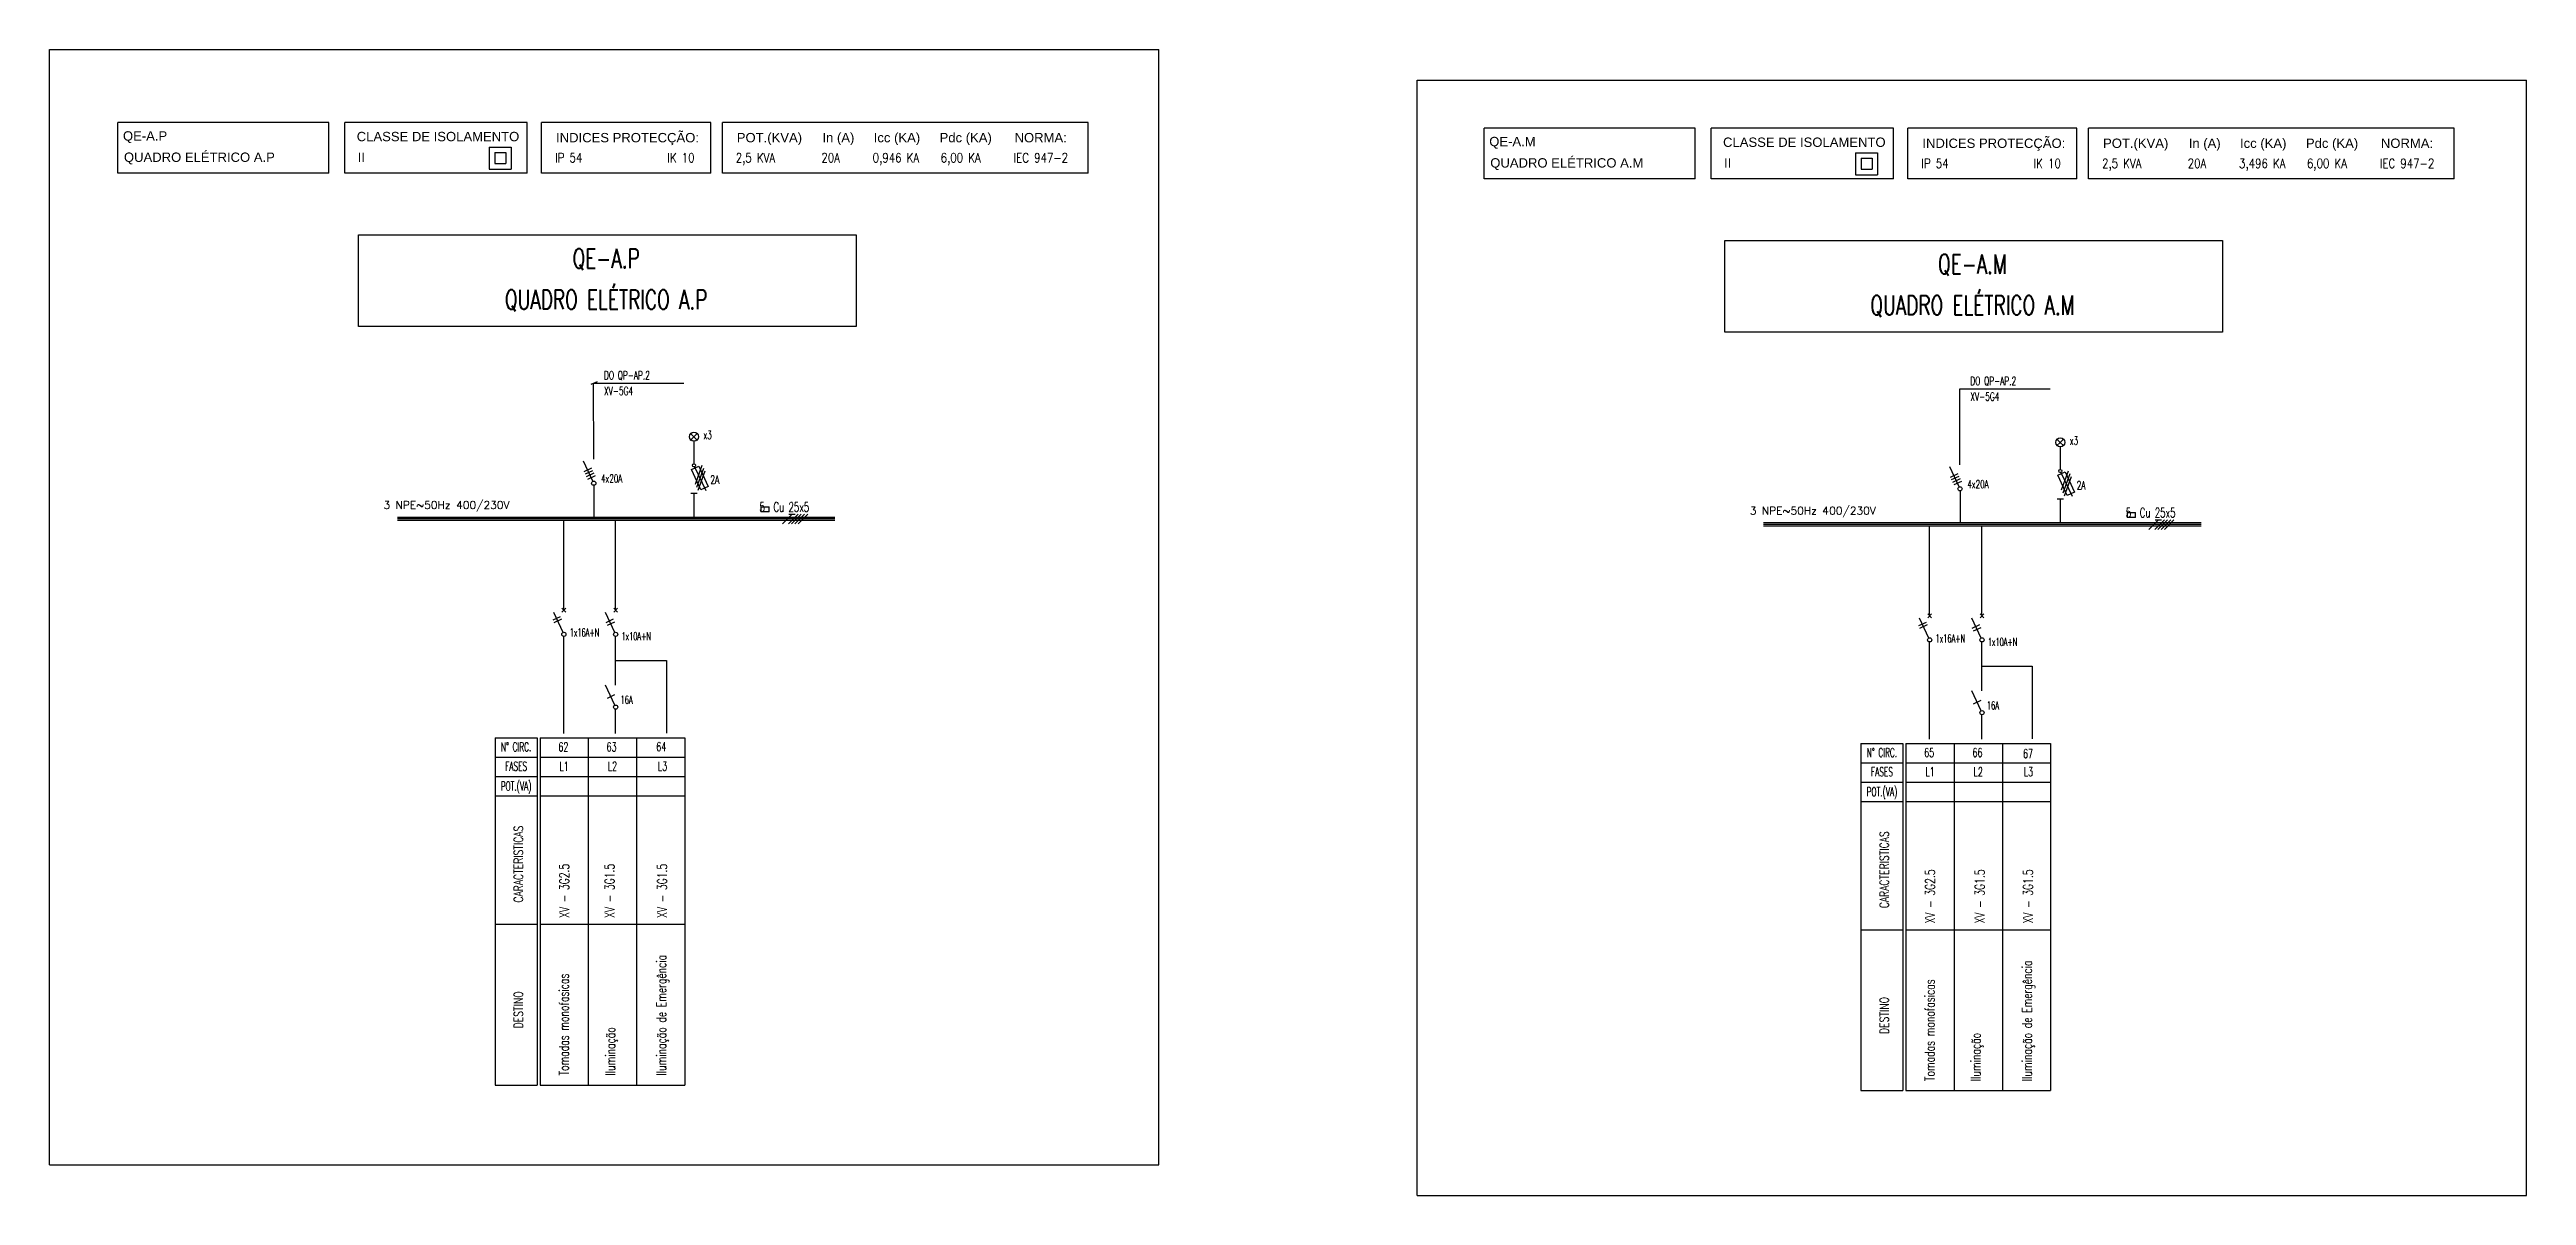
# Model space of a CAD drawing. Header units: millimetres. Extents: x -35961 to -35580, y 154458 to 154764.
# Drawn here: x -35761.7 to -35709.2, y 154486.9 to 154511.1 of the extents above; entities that cross this region are included whole.
import ezdxf
from ezdxf.enums import TextEntityAlignment as Align

# ---------------------------------------------------------------- set-up
doc = ezdxf.new("R2010")
doc.units = ezdxf.units.MM
doc.header["$MEASUREMENT"] = 0
doc.layers.add('ELÉCTRICO', color=255, linetype='Continuous')
doc.layers.add('SIMBOLOGIA', color=255, linetype='Continuous')
doc.styles.add('ARIAL', font='arial.ttf')
doc.styles.add('ROMANS', font='romans')
doc.styles.add('SIMPLEX', font='SIMPLEX')

msp = doc.modelspace()

# ---------------------------------------------------------------- texts
at = {"layer": 'SIMBOLOGIA', "style": 'ARIAL'}
for s, p in [('QE-A.P', (-35760.153, 154509.195)), ('QUADRO ELÉTRICO A.P', (-35760.132, 154508.744)), ('CLASSE DE ISOLAMENTO', (-35755.201, 154509.182)), ('II', (-35755.18, 154508.744)), ('INDICES PROTECÇÃO:', (-35750.979, 154509.159)), ('POT.(KVA)', (-35747.151, 154509.159)), ('In (A)', (-35745.337, 154509.159)), ('Icc (KA)', (-35744.25, 154509.159)), ('Pdc (KA)', (-35742.855, 154509.159)), ('NORMA:', (-35741.267, 154509.159)), ('QE-A.M', (-35731.213, 154509.076)), ('CLASSE DE ISOLAMENTO', (-35726.26, 154509.062)), ('INDICES PROTECÇÃO:', (-35722.038, 154509.04)), ('POT.(KVA)', (-35718.211, 154509.04)), ('In (A)', (-35716.396, 154509.04)), ('Icc (KA)', (-35715.31, 154509.04)), ('Pdc (KA)', (-35713.914, 154509.04)), ('NORMA:', (-35712.326, 154509.04)), ('QUADRO ELÉTRICO A.M', (-35731.191, 154508.624)), ('II', (-35726.239, 154508.624))]:
    msp.add_text(s, height=0.198, dxfattribs=at).set_placement(p)
at = {"layer": 'SIMBOLOGIA', "color": 7, "style": 'ROMANS', "width": 0.8}
for s, p in [('IP 54', (-35751, 154508.733)), ('IK 10', (-35748.622, 154508.733)), ('2,5 KVA', (-35747.173, 154508.733)), ('20A', (-35745.359, 154508.733)), ('0,946 KA', (-35744.272, 154508.733)), ('6,00 KA', (-35742.832, 154508.733)), ('IEC 947-2', (-35741.288, 154508.733)), ('IP 54', (-35722.06, 154508.614)), ('IK 10', (-35719.681, 154508.614)), ('2,5 KVA', (-35718.232, 154508.614)), ('20A', (-35716.418, 154508.614)), ('3,496 KA', (-35715.331, 154508.614)), ('6,00 KA', (-35713.892, 154508.614)), ('IEC 947-2', (-35712.348, 154508.614))]:
    msp.add_text(s, height=0.198, dxfattribs=at).set_placement(p)
at = {"layer": 'SIMBOLOGIA', "style": 'SIMPLEX', "width": 0.7}
for s, height, p in [('QE-A.P', 0.4085, (-35749.919, 154506.495)), ('QE-A.M', 0.4085, (-35720.978, 154506.376)), ('QUADRO ELÉTRICO A.P', 0.40846, (-35749.919, 154505.624)), ('QUADRO ELÉTRICO A.M', 0.40846, (-35720.978, 154505.504))]:
    msp.add_text(s, height=height, dxfattribs=at).set_placement(p, align=Align.CENTER)
at = {"layer": 'SIMBOLOGIA', "style": 'SIMPLEX', "width": 0.65}
for s, height, p in [('DO QP-AP.2', 0.177, (-35749.963, 154504.136)), ('DO QP-AP.2', 0.177, (-35721.022, 154504.016)), ('XV-5G4', 0.177, (-35749.963, 154503.805)), ('XV-5G4', 0.177, (-35721.022, 154503.686)), ('x3', 0.177, (-35747.86, 154502.871)), ('x3', 0.177, (-35718.919, 154502.752)), ('4x20A', 0.1702, (-35750.026, 154501.952)), ('2A', 0.177, (-35747.71, 154501.926)), ('4x20A', 0.1702, (-35721.085, 154501.833)), ('2A', 0.177, (-35718.769, 154501.807))]:
    msp.add_text(s, height=height, dxfattribs=at).set_placement(p)
at = {"layer": 'SIMBOLOGIA', "color": 7, "style": 'ROMANS'}
for p in [(-35754.633, 154501.394), (-35725.692, 154501.274)]:
    msp.add_text('3 NPE~50Hz 400/230V', height=0.165, dxfattribs=at).set_placement(p)
at = {"layer": 'SIMBOLOGIA', "style": 'SIMPLEX', "width": 0.65}
for p in [(-35745.617, 154501.333), (-35716.677, 154501.213)]:
    msp.add_text('5  Cu 25x5', height=0.2042, dxfattribs=at).set_placement(p, align=Align.RIGHT)
at = {"layer": 'SIMBOLOGIA', "style": 'SIMPLEX', "width": 0.6}
for s, p in [('1x16A+N', (-35750.689, 154498.862)), ('1x10A+N', (-35749.593, 154498.781)), ('1x16A+N', (-35721.758, 154498.735)), ('1x10A+N', (-35720.652, 154498.662)), ('16A', (-35749.611, 154497.436)), ('16A', (-35720.67, 154497.316))]:
    msp.add_text(s, height=0.1702, dxfattribs=at).set_placement(p, align=Align.TOP_LEFT)
at = {"layer": 'SIMBOLOGIA', "style": 'SIMPLEX'}
for s, width, p in [('N%%D CIRC.', 0.6, (-35751.825, 154496.353)), ('62', 0.65, (-35750.824, 154496.353)), ('63', 0.65, (-35749.803, 154496.353)), ('64', 0.65, (-35748.75, 154496.358)), ('N%%D CIRC.', 0.6, (-35722.894, 154496.234)), ('65', 0.65, (-35721.893, 154496.234)), ('66', 0.65, (-35720.872, 154496.234)), ('FASES', 0.6, (-35751.825, 154495.944)), ('L1', 0.65, (-35750.807, 154495.944)), ('L2', 0.65, (-35749.786, 154495.944)), ('L3', 0.65, (-35748.722, 154495.944)), ('FASES', 0.6, (-35722.894, 154495.825)), ('L1', 0.65, (-35721.876, 154495.825)), ('L2', 0.65, (-35720.855, 154495.825)), ('67', 0.65, (-35719.8, 154496.212)), ('L3', 0.65, (-35719.792, 154495.825)), ('POT.(VA)', 0.6, (-35751.825, 154495.508)), ('POT.(VA)', 0.6, (-35722.894, 154495.389))]:
    msp.add_text(s, height=0.1905, dxfattribs=dict(at, width=width)).set_placement(p, align=Align.MIDDLE)
at = {"layer": 'SIMBOLOGIA', "style": 'SIMPLEX', "width": 0.75}
for s, height, p in [('CARACTERISTICAS', 0.19049, (-35751.776, 154493.87)), ('CARACTERISTICAS', 0.19049, (-35722.846, 154493.751)), ('DESTINO', 0.1905, (-35751.776, 154490.783)), ('DESTINO', 0.1905, (-35722.846, 154490.664))]:
    msp.add_text(s, height=height, rotation=90, dxfattribs=at).set_placement(p, align=Align.MIDDLE)
at = {"layer": 'SIMBOLOGIA', "style": 'SIMPLEX', "width": 0.7}
for s, height, p in [('XV - 3G2.5', 0.2042, (-35750.704, 154492.731)), ('XV - 3G1.5', 0.2042, (-35749.743, 154492.731)), ('XV - 3G1.5', 0.2042, (-35748.63, 154492.731)), ('XV - 3G2.5', 0.2042, (-35721.774, 154492.612)), ('XV - 3G1.5', 0.2042, (-35720.722, 154492.612)), ('XV - 3G1.5', 0.2042, (-35719.699, 154492.612)), ('Iluminação de Emergência', 0.20423, (-35748.648, 154489.392)), ('Iluminação de Emergência', 0.20423, (-35719.717, 154489.273)), ('Tomadas monofasicas', 0.20423, (-35750.712, 154489.392)), ('Tomadas monofasicas', 0.20423, (-35721.781, 154489.273)), ('Iluminação', 0.2042, (-35749.728, 154489.392)), ('Iluminação', 0.2042, (-35720.805, 154489.273))]:
    msp.add_text(s, height=height, rotation=90, dxfattribs=at).set_placement(p)

# ---------------------------------------------------------------- linework, layer by layer
at = {"layer": 'ELÉCTRICO', "linetype": 'Continuous', "ltscale": 0.03}
for p, q in [((-35761.708, 154511.124), (-35738.211, 154511.124)), ((-35732.74, 154510.475), (-35709.243, 154510.475)), ((-35761.708, 154487.501), (-35738.211, 154487.501)), ((-35732.74, 154486.852), (-35709.243, 154486.852))]:
    msp.add_line(p, q, dxfattribs=at)
at = {"layer": 'SIMBOLOGIA', "linetype": 'Continuous', "ltscale": 0.03}
for p, q in [((-35761.708, 154487.501), (-35761.708, 154511.124)), ((-35738.211, 154487.501), (-35738.211, 154511.124)), ((-35732.74, 154486.852), (-35732.74, 154510.475)), ((-35709.243, 154486.852), (-35709.243, 154510.475)), ((-35749.717, 154497.659), (-35749.717, 154498.694)), ((-35720.776, 154497.54), (-35720.776, 154498.575)), ((-35749.717, 154498.185), (-35748.642, 154498.185)), ((-35748.642, 154498.185), (-35748.642, 154496.646)), ((-35720.776, 154498.066), (-35719.711, 154498.066)), ((-35719.711, 154498.066), (-35719.711, 154496.527))]:
    msp.add_line(p, q, dxfattribs=at)
at = {"layer": 'SIMBOLOGIA', "color": 8}
for p, q in [((-35760.263, 154508.505), (-35760.263, 154509.576)), ((-35755.791, 154509.576), (-35760.263, 154509.576)), ((-35755.791, 154508.505), (-35755.791, 154509.576)), ((-35755.45, 154508.505), (-35755.45, 154509.576)), ((-35751.594, 154509.576), (-35755.45, 154509.576)), ((-35751.594, 154508.505), (-35751.594, 154509.576)), ((-35751.284, 154508.505), (-35751.284, 154509.576)), ((-35747.704, 154509.576), (-35751.284, 154509.576)), ((-35747.704, 154508.505), (-35747.704, 154509.576)), ((-35747.456, 154508.505), (-35747.456, 154509.576)), ((-35739.711, 154509.576), (-35747.456, 154509.576)), ((-35739.711, 154508.505), (-35739.711, 154509.576)), ((-35731.323, 154508.386), (-35731.323, 154509.457)), ((-35726.851, 154509.457), (-35731.323, 154509.457)), ((-35726.851, 154508.386), (-35726.851, 154509.457)), ((-35726.509, 154508.386), (-35726.509, 154509.457)), ((-35722.653, 154509.457), (-35726.509, 154509.457)), ((-35722.653, 154508.386), (-35722.653, 154509.457)), ((-35722.343, 154508.386), (-35722.343, 154509.457)), ((-35718.764, 154509.457), (-35722.343, 154509.457)), ((-35718.764, 154508.386), (-35718.764, 154509.457)), ((-35718.516, 154508.386), (-35718.516, 154509.457)), ((-35710.771, 154509.457), (-35718.516, 154509.457)), ((-35710.771, 154508.386), (-35710.771, 154509.457)), ((-35755.791, 154508.505), (-35760.263, 154508.505)), ((-35751.594, 154508.505), (-35755.45, 154508.505)), ((-35747.704, 154508.505), (-35751.284, 154508.505)), ((-35739.711, 154508.505), (-35747.456, 154508.505)), ((-35726.851, 154508.386), (-35731.323, 154508.386)), ((-35722.653, 154508.386), (-35726.509, 154508.386)), ((-35718.764, 154508.386), (-35722.343, 154508.386)), ((-35710.771, 154508.386), (-35718.516, 154508.386))]:
    msp.add_line(p, q, dxfattribs=at)
at = {"layer": 'SIMBOLOGIA'}
for p, q in [((-35752.395, 154509.057), (-35751.928, 154509.057)), ((-35752.395, 154509.057), (-35752.395, 154508.59)), ((-35752.278, 154508.941), (-35752.278, 154508.707)), ((-35752.278, 154508.941), (-35752.044, 154508.941)), ((-35752.044, 154508.941), (-35752.044, 154508.707)), ((-35751.928, 154509.057), (-35751.928, 154508.59)), ((-35723.454, 154508.938), (-35722.987, 154508.938)), ((-35723.454, 154508.938), (-35723.454, 154508.471)), ((-35722.987, 154508.938), (-35722.987, 154508.471)), ((-35752.395, 154508.59), (-35751.928, 154508.59)), ((-35752.278, 154508.707), (-35752.044, 154508.707)), ((-35723.454, 154508.471), (-35722.987, 154508.471)), ((-35723.337, 154508.821), (-35723.337, 154508.588)), ((-35723.337, 154508.821), (-35723.104, 154508.821)), ((-35723.337, 154508.588), (-35723.104, 154508.588)), ((-35723.104, 154508.821), (-35723.104, 154508.588)), ((-35750.238, 154504.033), (-35750.103, 154504.094)), ((-35750.184, 154504.056), (-35748.274, 154504.056)), ((-35750.182, 154502.445), (-35750.184, 154504.056)), ((-35721.244, 154503.937), (-35719.334, 154503.937)), ((-35721.242, 154502.325), (-35721.244, 154503.937)), ((-35748.058, 154502.923), (-35748.135, 154503)), ((-35748.058, 154502.923), (-35748.135, 154502.846)), ((-35748.058, 154502.923), (-35747.981, 154503)), ((-35748.058, 154502.923), (-35747.981, 154502.846)), ((-35748.058, 154502.828), (-35748.058, 154502.352)), ((-35719.117, 154502.804), (-35719.194, 154502.881)), ((-35719.117, 154502.804), (-35719.194, 154502.727)), ((-35719.117, 154502.804), (-35719.04, 154502.881)), ((-35719.117, 154502.804), (-35719.04, 154502.727)), ((-35719.117, 154502.709), (-35719.117, 154502.232)), ((-35750.2, 154501.978), (-35750.4, 154502.407)), ((-35750.23, 154502.256), (-35750.392, 154502.181)), ((-35750.205, 154502.202), (-35750.366, 154502.127)), ((-35750.178, 154502.15), (-35750.34, 154502.074)), ((-35750.153, 154502.096), (-35750.315, 154502.02)), ((-35748.111, 154502.229), (-35747.957, 154502.301)), ((-35747.909, 154501.797), (-35748.111, 154502.229)), ((-35748.044, 154502.287), (-35747.808, 154501.781)), ((-35747.888, 154502.315), (-35748.036, 154501.908)), ((-35747.859, 154502.253), (-35748.007, 154501.846)), ((-35747.83, 154502.191), (-35747.978, 154501.784)), ((-35747.957, 154502.301), (-35747.755, 154501.869)), ((-35721.26, 154501.859), (-35721.46, 154502.288)), ((-35721.289, 154502.137), (-35721.451, 154502.061)), ((-35719.17, 154502.11), (-35719.016, 154502.182)), ((-35718.969, 154501.678), (-35719.17, 154502.11)), ((-35719.103, 154502.167), (-35718.867, 154501.662)), ((-35718.947, 154502.196), (-35719.095, 154501.789)), ((-35718.918, 154502.134), (-35719.066, 154501.726)), ((-35719.016, 154502.182), (-35718.814, 154501.75)), ((-35750.181, 154501.893), (-35750.181, 154501.215)), ((-35748.126, 154501.726), (-35747.99, 154501.726)), ((-35748.058, 154501.726), (-35748.058, 154501.215)), ((-35747.755, 154501.869), (-35747.909, 154501.797)), ((-35721.264, 154502.083), (-35721.426, 154502.007)), ((-35721.237, 154502.031), (-35721.399, 154501.955)), ((-35721.212, 154501.977), (-35721.374, 154501.901)), ((-35721.241, 154501.774), (-35721.241, 154501.096)), ((-35719.185, 154501.606), (-35719.049, 154501.606)), ((-35719.117, 154501.606), (-35719.117, 154501.096)), ((-35718.889, 154502.072), (-35719.038, 154501.665)), ((-35718.814, 154501.75), (-35718.969, 154501.678)), ((-35745.075, 154501.215), (-35754.341, 154501.215)), ((-35745.075, 154501.181), (-35754.341, 154501.181)), ((-35745.075, 154501.147), (-35754.341, 154501.147)), ((-35750.813, 154499.255), (-35750.813, 154501.147)), ((-35749.717, 154499.255), (-35749.717, 154501.147)), ((-35746.643, 154501.438), (-35746.466, 154501.438)), ((-35746.643, 154501.438), (-35746.643, 154501.333)), ((-35746.466, 154501.333), (-35746.643, 154501.333)), ((-35746.466, 154501.333), (-35746.466, 154501.438)), ((-35746.185, 154501.079), (-35745.98, 154501.283)), ((-35746.058, 154501.079), (-35745.854, 154501.283)), ((-35746.046, 154501.283), (-35745.915, 154501.283)), ((-35745.99, 154501.079), (-35745.786, 154501.283)), ((-35745.922, 154501.079), (-35745.718, 154501.283)), ((-35745.854, 154501.079), (-35745.649, 154501.283)), ((-35716.135, 154501.096), (-35725.401, 154501.096)), ((-35716.135, 154501.062), (-35725.401, 154501.062)), ((-35717.703, 154501.318), (-35717.526, 154501.318)), ((-35717.703, 154501.318), (-35717.703, 154501.213)), ((-35717.526, 154501.213), (-35717.703, 154501.213)), ((-35717.526, 154501.213), (-35717.526, 154501.318)), ((-35717.244, 154500.96), (-35717.04, 154501.164)), ((-35717.117, 154500.96), (-35716.913, 154501.164)), ((-35717.105, 154501.164), (-35716.974, 154501.164)), ((-35717.049, 154500.96), (-35716.845, 154501.164)), ((-35716.981, 154500.96), (-35716.777, 154501.164)), ((-35716.913, 154500.96), (-35716.709, 154501.164)), ((-35716.135, 154501.028), (-35725.401, 154501.028)), ((-35721.884, 154499.135), (-35721.884, 154501.028)), ((-35720.776, 154499.135), (-35720.776, 154501.028)), ((-35750.89, 154499.109), (-35751.05, 154499.034)), ((-35750.831, 154498.778), (-35751.029, 154499.202)), ((-35750.865, 154499.058), (-35751.025, 154498.983)), ((-35750.771, 154499.208), (-35750.854, 154499.291)), ((-35750.854, 154499.208), (-35750.771, 154499.291)), ((-35749.735, 154498.778), (-35749.933, 154499.202)), ((-35749.768, 154499.058), (-35749.928, 154498.983)), ((-35749.74, 154498.996), (-35749.899, 154498.922)), ((-35749.675, 154499.208), (-35749.758, 154499.291)), ((-35749.758, 154499.208), (-35749.675, 154499.291)), ((-35721.961, 154498.989), (-35722.121, 154498.915)), ((-35721.903, 154498.659), (-35722.1, 154499.082)), ((-35721.843, 154499.089), (-35721.926, 154499.172)), ((-35721.926, 154499.089), (-35721.843, 154499.172)), ((-35720.795, 154498.659), (-35720.992, 154499.082)), ((-35720.734, 154499.089), (-35720.817, 154499.172)), ((-35720.817, 154499.089), (-35720.734, 154499.172)), ((-35750.813, 154496.638), (-35750.813, 154498.694)), ((-35721.936, 154498.939), (-35722.096, 154498.864)), ((-35721.884, 154496.518), (-35721.884, 154498.575)), ((-35720.828, 154498.939), (-35720.988, 154498.864)), ((-35720.799, 154498.877), (-35720.959, 154498.802)), ((-35749.735, 154497.236), (-35749.933, 154497.659)), ((-35749.74, 154497.454), (-35749.899, 154497.379)), ((-35720.795, 154497.117), (-35720.992, 154497.54)), ((-35749.717, 154496.638), (-35749.717, 154497.152)), ((-35720.799, 154497.335), (-35720.959, 154497.26)), ((-35720.776, 154496.518), (-35720.776, 154497.032))]:
    msp.add_line(p, q, dxfattribs=at)
at = {"layer": 'SIMBOLOGIA', "linetype": 'Continuous'}
for p, q in [((-35752.269, 154496.543), (-35752.269, 154489.191)), ((-35752.269, 154496.543), (-35751.38, 154496.543)), ((-35751.38, 154496.543), (-35751.38, 154489.191)), ((-35751.317, 154496.543), (-35749.275, 154496.543)), ((-35751.317, 154496.543), (-35751.317, 154489.191)), ((-35750.296, 154496.543), (-35750.296, 154489.191)), ((-35749.275, 154496.543), (-35749.275, 154489.191)), ((-35749.275, 154496.543), (-35748.253, 154496.543)), ((-35748.253, 154496.543), (-35748.253, 154489.191)), ((-35723.339, 154496.424), (-35723.339, 154489.072)), ((-35723.339, 154496.424), (-35722.45, 154496.424)), ((-35722.45, 154496.424), (-35722.45, 154489.072)), ((-35722.386, 154496.424), (-35720.344, 154496.424)), ((-35722.386, 154496.424), (-35722.386, 154489.072)), ((-35721.365, 154496.424), (-35721.365, 154489.072)), ((-35720.344, 154496.424), (-35720.344, 154489.072)), ((-35720.344, 154496.424), (-35719.323, 154496.424)), ((-35719.323, 154496.424), (-35719.323, 154489.072)), ((-35752.269, 154496.135), (-35751.38, 154496.135)), ((-35751.317, 154496.135), (-35749.275, 154496.135)), ((-35749.275, 154496.135), (-35748.253, 154496.135)), ((-35723.339, 154496.016), (-35722.45, 154496.016)), ((-35722.386, 154496.016), (-35720.344, 154496.016)), ((-35720.344, 154496.016), (-35719.323, 154496.016)), ((-35752.269, 154495.726), (-35751.38, 154495.726)), ((-35752.269, 154495.318), (-35751.38, 154495.318)), ((-35751.317, 154495.726), (-35749.275, 154495.726)), ((-35751.317, 154495.318), (-35749.275, 154495.318)), ((-35749.275, 154495.726), (-35748.253, 154495.726)), ((-35749.275, 154495.318), (-35748.253, 154495.318)), ((-35723.339, 154495.607), (-35722.45, 154495.607)), ((-35722.386, 154495.607), (-35720.344, 154495.607)), ((-35720.344, 154495.607), (-35719.323, 154495.607)), ((-35723.339, 154495.199), (-35722.45, 154495.199)), ((-35722.386, 154495.199), (-35720.344, 154495.199)), ((-35720.344, 154495.199), (-35719.323, 154495.199)), ((-35752.269, 154492.595), (-35751.38, 154492.595)), ((-35751.317, 154492.595), (-35749.275, 154492.595)), ((-35749.275, 154492.595), (-35748.253, 154492.595)), ((-35723.339, 154492.476), (-35722.45, 154492.476)), ((-35722.386, 154492.476), (-35720.344, 154492.476)), ((-35720.344, 154492.476), (-35719.323, 154492.476)), ((-35752.269, 154489.191), (-35751.38, 154489.191)), ((-35751.317, 154489.191), (-35749.275, 154489.191)), ((-35749.275, 154489.191), (-35748.253, 154489.191)), ((-35723.339, 154489.072), (-35722.45, 154489.072)), ((-35722.386, 154489.072), (-35720.344, 154489.072)), ((-35720.344, 154489.072), (-35719.323, 154489.072))]:
    msp.add_line(p, q, dxfattribs=at)
at = {"layer": 'SIMBOLOGIA'}
for points in [[(-35755.161, 154507.2), (-35744.622, 154507.2), (-35744.622, 154505.255), (-35755.161, 154505.255)], [(-35726.221, 154507.081), (-35715.682, 154507.081), (-35715.682, 154505.136), (-35726.221, 154505.136)]]:
    msp.add_lwpolyline(points, close=True, dxfattribs=at)
for centre, radius in [((-35748.058, 154502.923), 0.0953), ((-35719.117, 154502.804), 0.0953), ((-35748.058, 154502.318), 0.034), ((-35719.117, 154502.198), 0.034), ((-35750.181, 154501.938), 0.0447), ((-35721.241, 154501.819), 0.0447), ((-35750.813, 154498.738), 0.0441), ((-35749.717, 154498.738), 0.0441), ((-35721.884, 154498.619), 0.0441), ((-35720.776, 154498.619), 0.0441), ((-35749.717, 154497.196), 0.0441), ((-35720.776, 154497.077), 0.0441)]:
    msp.add_circle(centre, radius, dxfattribs=at)

msp.set_redraw_order([(e.dxf.handle, doc.entitydb.next_handle()) for e in msp.query("TEXT MTEXT ATTDEF DIMENSION ARC_DIMENSION")])  # texts and dimensions are drawn at this point

doc.saveas('drawing.dxf')
